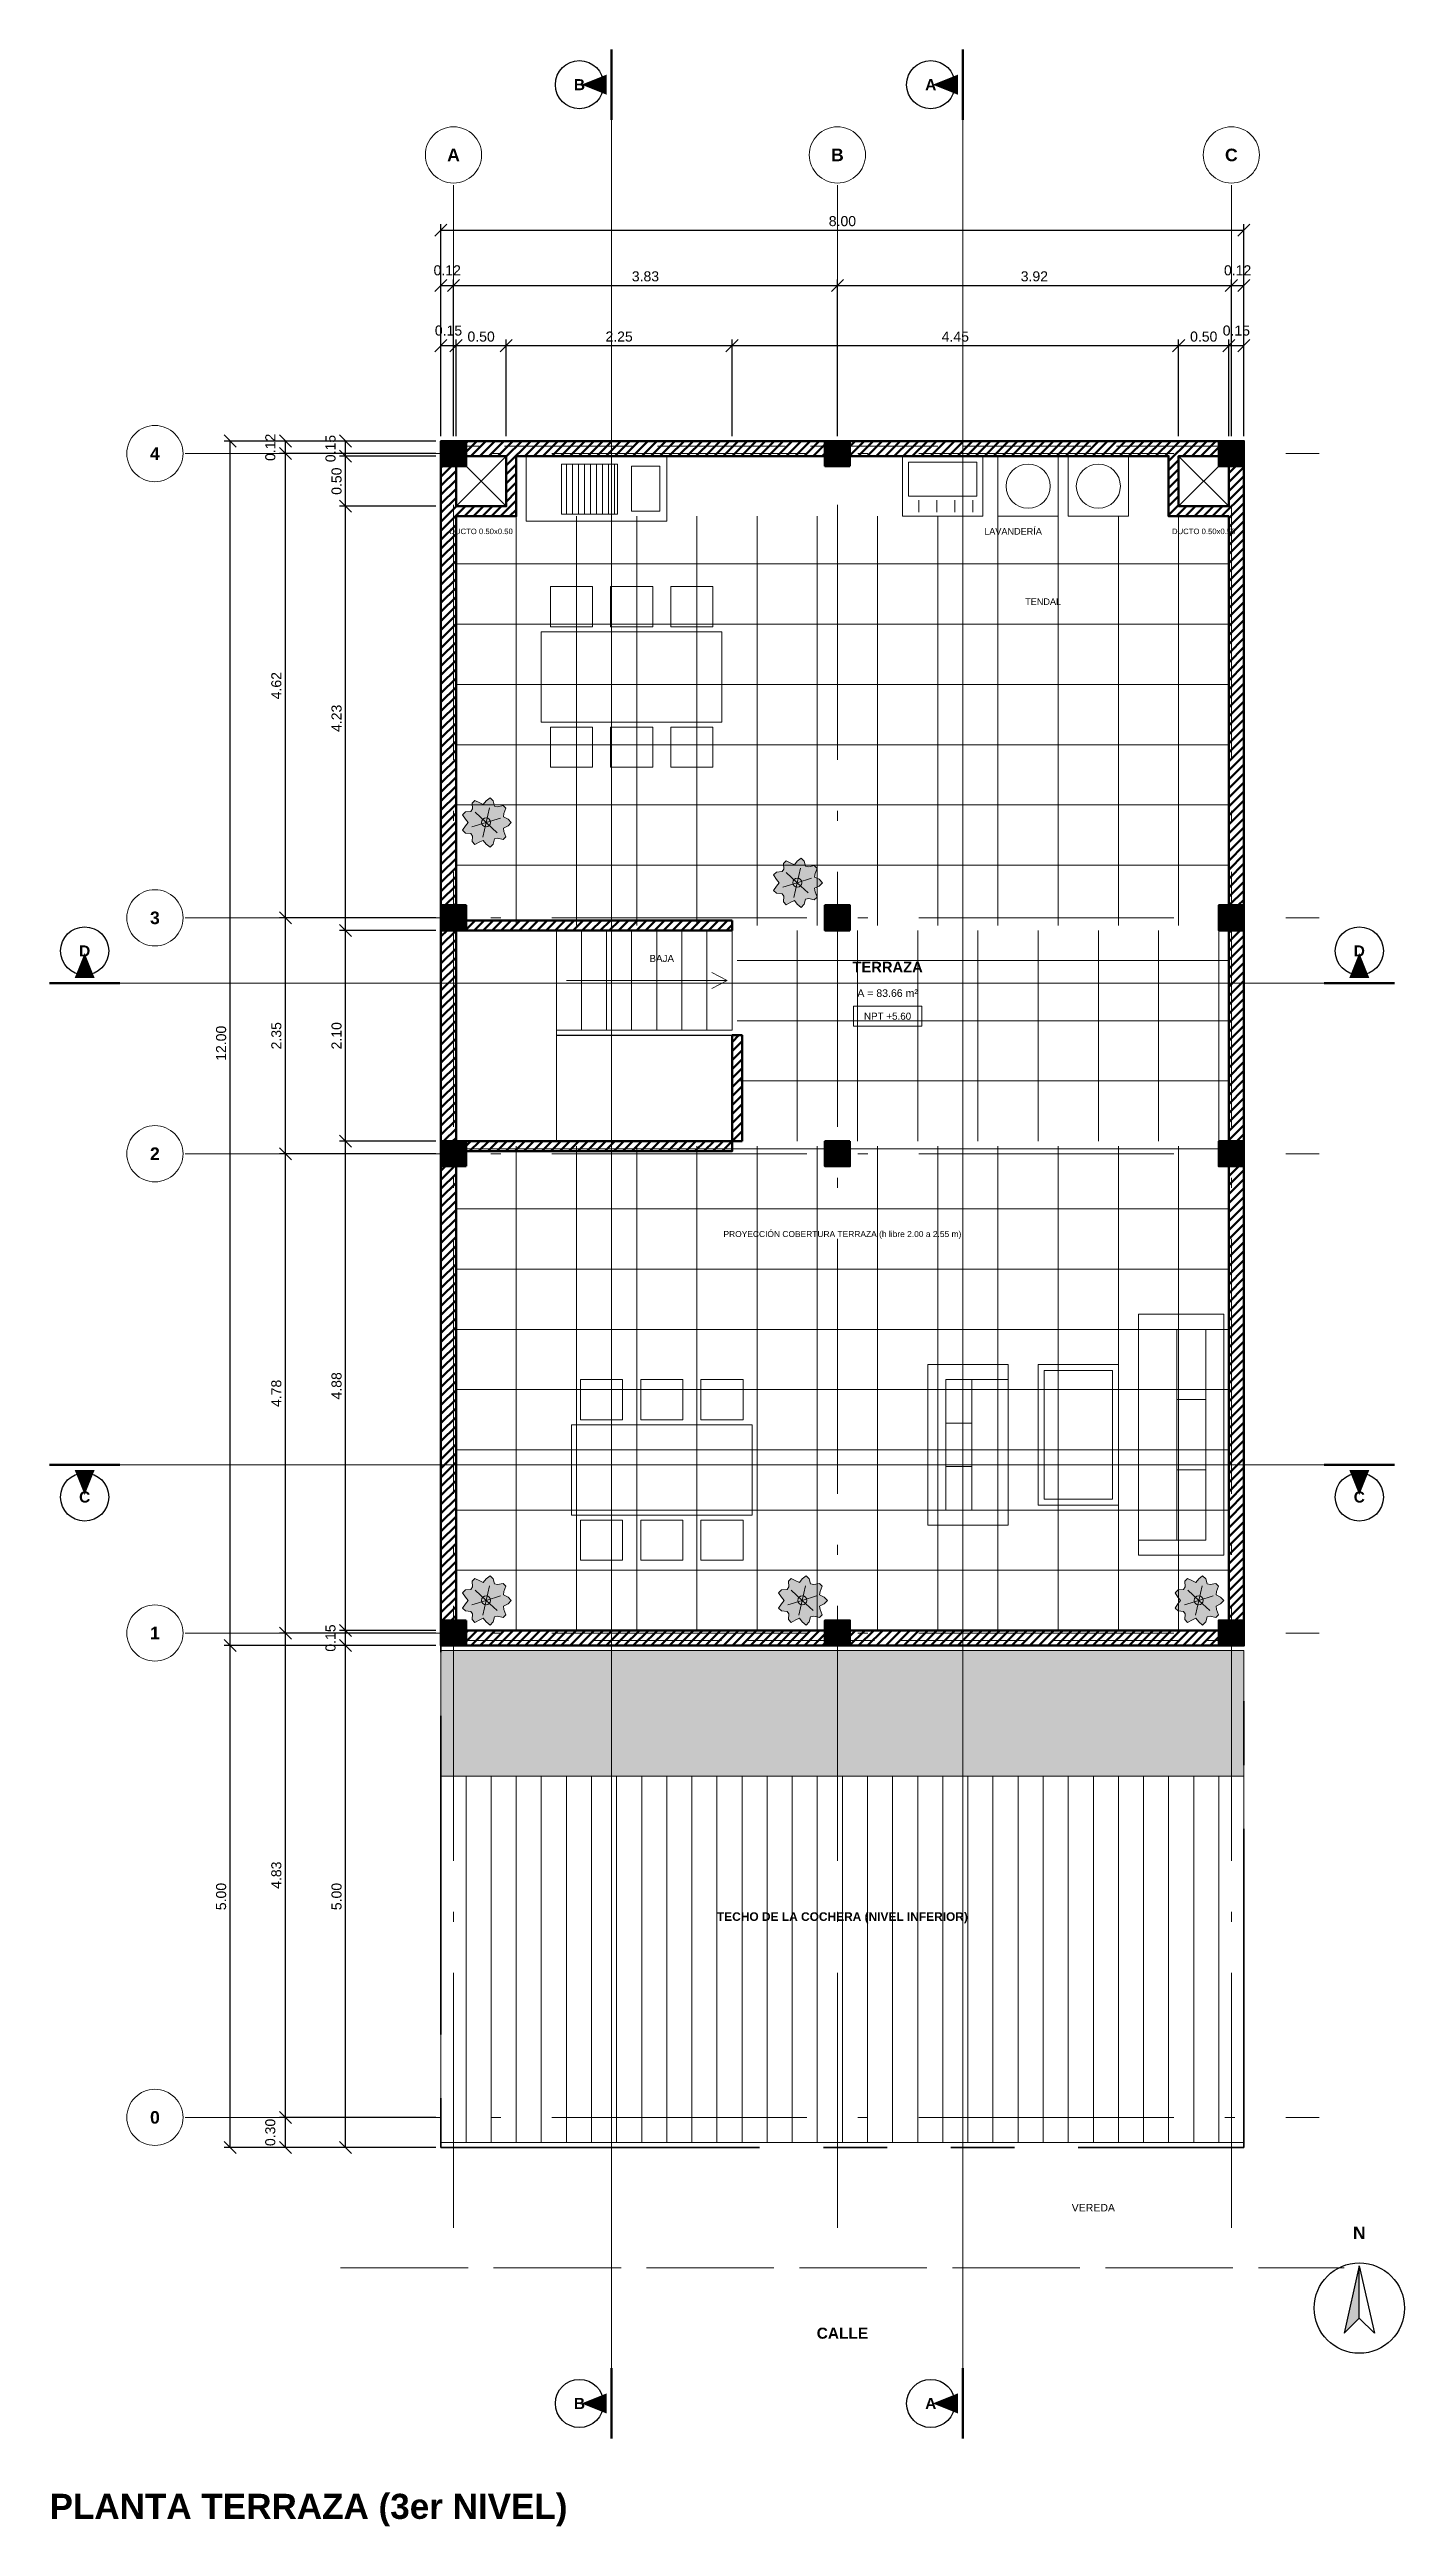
# Model space of a CAD drawing. Header units: metres. Extents: x -3.9 to 79.9, y -56.9 to 20.9.
# Drawn here: x 28.1 to 41.6, y -3.78 to 20.9 of the extents above; entities that cross this region are included whole.
import ezdxf
from ezdxf.enums import TextEntityAlignment as Align

# ---------------------------------------------------------------- set-up
doc = ezdxf.new("R2010")
doc.units = ezdxf.units.M
for name, pattern in [('DASHDOT', [3.556, 2.54, -0.508, 0, -0.508]), ('DASHED', [1.524, 1.27, -0.254]), ('PHANTOM', [6.35, 3.175, -0.635, 0.635, -0.635, 0.635, -0.635])]:
    doc.linetypes.add(name, pattern=pattern)
for name, color, linetype, lineweight in [('A-COTA', 1, 'CONTINUOUS', 15), ('A-EJES', 1, 'DASHDOT', 15), ('A-ESCALERA', 2, 'CONTINUOUS', 20), ('A-JARDIN', 3, 'CONTINUOUS', 15), ('A-LOTE', 1, 'PHANTOM', 35), ('A-MOBILIARIO', 9, 'CONTINUOUS', 15), ('A-MURO', 8, 'CONTINUOUS', 50), ('A-PISO', 253, 'CONTINUOUS', 13), ('A-PROYECCION', 9, 'DASHED', 15), ('A-SANITARIO', 5, 'CONTINUOUS', 15), ('A-SIMBOLO', 6, 'CONTINUOUS', 25), ('A-TEXTO', 7, 'CONTINUOUS', 20), ('A-TEXTO-AREA', 7, 'CONTINUOUS', 15), ('A-VENTANA', 4, 'CONTINUOUS', 20), ('A-VISTA', 8, 'CONTINUOUS', 20), ('A-VISTA-LEJOS', 9, 'CONTINUOUS', 13), ('S-COLUMNA', 7, 'CONTINUOUS', 50), ('S-METALICA', 5, 'CONTINUOUS', 25)]:
    doc.layers.add(name, color=color, linetype=linetype, lineweight=lineweight)
doc.styles.add('PLANO', font='arial.ttf')
doc.styles.add('PLANO-B', font='arialbd.ttf')
doc.dimstyles.new('COTA-50', dxfattribs={"dimtxt": 0.1, "dimasz": 2.5, "dimexe": 0.06, "dimexo": 0.05, "dimgap": 0.04, "dimtad": 1, "dimzin": 0, "dimdsep": 46, "dimtxsty": 'PLANO', "dimtsz": 0.06, "dimcen": 2.5, "dimclrd": 1, "dimclre": 1, "dimazin": 3, "dimtfac": 1, "dimtmove": 0, "dimatfit": 3})

msp = doc.modelspace()

# ---------------------------------------------------------------- texts
at = {"layer": 'A-TEXTO'}
for s, height, style, p in [('B', 0.11, 'PLANO-B', (33.38, 20.55)), ('A', 0.11, 'PLANO-B', (36.88, 20.55)), ('A', 0.125, 'PLANO-B', (32.125, 19.85)), ('B', 0.125, 'PLANO-B', (35.95, 19.85)), ('C', 0.125, 'PLANO-B', (39.875, 19.85)), ('4', 0.125, 'PLANO-B', (29.15, 16.875)), ('3', 0.125, 'PLANO-B', (29.15, 12.25)), ('D', 0.11, 'PLANO-B', (28.45, 11.92)), ('BAJA', 0.07, 'PLANO', (34.2, 11.845)), ('D', 0.11, 'PLANO-B', (41.15, 11.92)), ('TERRAZA', 0.105, 'PLANO-B', (36.45, 11.76)), ('2', 0.125, 'PLANO-B', (29.15, 9.9)), ('C', 0.11, 'PLANO-B', (28.45, 6.48)), ('C', 0.11, 'PLANO-B', (41.15, 6.48)), ('1', 0.125, 'PLANO-B', (29.15, 5.125)), ('TECHO DE LA COCHERA (NIVEL INFERIOR)', 0.085, 'PLANO-B', (36, 2.3)), ('0', 0.125, 'PLANO-B', (29.15, 0.3)), ('N', 0.125, 'PLANO-B', (41.15, -0.85)), ('CALLE', 0.11, 'PLANO-B', (36, -1.85)), ('B', 0.11, 'PLANO-B', (33.38, -2.55)), ('A', 0.11, 'PLANO-B', (36.88, -2.55))]:
    msp.add_text(s, height=height, dxfattribs=dict(at, style=style)).set_placement(p, align=Align.MIDDLE_CENTER)
at = {"layer": 'A-TEXTO', "style": 'PLANO-B'}
msp.add_text('PLANTA TERRAZA (3er NIVEL)', height=0.25, dxfattribs=at).set_placement((28.1, -3.7))
at = {"layer": 'A-TEXTO-AREA', "style": 'PLANO'}
for s, height, p in [('DUCTO 0.50x0.50', 0.055, (32.4, 16.1)), ('LAVANDERÍA', 0.065, (37.7, 16.1)), ('DUCTO 0.50x0.50', 0.055, (39.6, 16.1)), ('TENDAL', 0.065, (38, 15.4)), ('A = 83.66 m²', 0.075, (36.45, 11.5)), ('NPT +5.60', 0.07, (36.45, 11.27)), ('PROYECCIÓN COBERTURA TERRAZA (h libre 2.00 a 2.55 m)', 0.06, (36, 9.1)), ('VEREDA', 0.075, (38.5, -0.6))]:
    msp.add_text(s, height=height, dxfattribs=at).set_placement(p, align=Align.MIDDLE_CENTER)

# ---------------------------------------------------------------- blocks, each defined once
blk = doc.blocks.new('MESA_1.80_0.90_3')
at = {"layer": 'A-MOBILIARIO'}
for points in [[(0.09, 0.95), (0.51, 0.95), (0.51, 1.35), (0.09, 1.35)], [(0.69, 0.95), (1.11, 0.95), (1.11, 1.35), (0.69, 1.35)], [(1.29, 0.95), (1.71, 0.95), (1.71, 1.35), (1.29, 1.35)], [(0, 0), (1.8, 0), (1.8, 0.9), (0, 0.9)], [(0.09, -0.45), (0.51, -0.45), (0.51, -0.05), (0.09, -0.05)], [(0.69, -0.45), (1.11, -0.45), (1.11, -0.05), (0.69, -0.05)], [(1.29, -0.45), (1.71, -0.45), (1.71, -0.05), (1.29, -0.05)]]:
    blk.add_lwpolyline(points, close=True, dxfattribs=at)
blk = doc.blocks.new('SOFA_2.40_0.85')
at = {"layer": 'A-MOBILIARIO'}
for points in [[(0, 0), (2.4, 0), (2.4, 0.85), (0, 0.85)], [(0.15, 0.18), (2.25, 0.18), (2.25, 0.85), (0.15, 0.85)], [(0.15, 0.18), (0.85, 0.18), (0.85, 0.4675), (0.15, 0.4675)], [(0.85, 0.18), (1.55, 0.18), (1.55, 0.4675), (0.85, 0.4675)], [(1.55, 0.18), (2.25, 0.18), (2.25, 0.4675), (1.55, 0.4675)]]:
    blk.add_lwpolyline(points, close=True, dxfattribs=at)
blk = doc.blocks.new('SOFA_1.60_0.80')
at = {"layer": 'A-MOBILIARIO'}
for points in [[(0, 0), (1.6, 0), (1.6, 0.8), (0, 0.8)], [(0.15, 0.18), (1.45, 0.18), (1.45, 0.8), (0.15, 0.8)], [(0.15, 0.18), (0.583, 0.18), (0.583, 0.44), (0.15, 0.44)], [(0.583, 0.18), (1.017, 0.18), (1.017, 0.44), (0.583, 0.44)], [(1.017, 0.18), (1.45, 0.18), (1.45, 0.44), (1.017, 0.44)]]:
    blk.add_lwpolyline(points, close=True, dxfattribs=at)
blk = doc.blocks.new('MESACENTRO_0.80_1.40')
at = {"layer": 'A-MOBILIARIO'}
for points in [[(0, 0), (0.8, 0), (0.8, 1.4), (0, 1.4)], [(0.06, 0.06), (0.74, 0.06), (0.74, 1.34), (0.06, 1.34)]]:
    blk.add_lwpolyline(points, close=True, dxfattribs=at)
blk = doc.blocks.new('PARRILLA_1.40')
at = {"layer": 'A-MOBILIARIO', "lineweight": 13}
for p, q in [((0.08, 0.88), (0.58, 0.88)), ((0.08, 0.82), (0.58, 0.82)), ((0.08, 0.76), (0.58, 0.76)), ((0.08, 0.7), (0.58, 0.7)), ((0.08, 0.64), (0.58, 0.64)), ((0.08, 0.58), (0.58, 0.58)), ((0.08, 0.52), (0.58, 0.52)), ((0.08, 0.46), (0.58, 0.46)), ((0.08, 0.4), (0.58, 0.4))]:
    blk.add_line(p, q, dxfattribs=at)
at = {"layer": 'A-MOBILIARIO'}
for points in [[(0, 0), (0.65, 0), (0.65, 1.4), (0, 1.4)], [(0.08, 0.35), (0.58, 0.35), (0.58, 0.91), (0.08, 0.91)]]:
    blk.add_lwpolyline(points, close=True, dxfattribs=at)
at = {"layer": 'A-SANITARIO'}
blk.add_lwpolyline([(0.1, 1.05), (0.55, 1.05), (0.55, 1.33), (0.1, 1.33)], close=True, dxfattribs=at)
blk = doc.blocks.new('LAVADERO')
at = {"layer": 'A-SANITARIO', "lineweight": 13}
for p, q in [((0.1, 0.44), (0.1, 0.56)), ((0.28, 0.44), (0.28, 0.56)), ((0.46, 0.44), (0.46, 0.56)), ((0.64, 0.44), (0.64, 0.56))]:
    blk.add_line(p, q, dxfattribs=at)
at = {"layer": 'A-SANITARIO'}
for points in [[(0, 0), (0.8, 0), (0.8, 0.6), (0, 0.6)], [(0.06, 0.06), (0.74, 0.06), (0.74, 0.4), (0.06, 0.4)]]:
    blk.add_lwpolyline(points, close=True, dxfattribs=at)
blk = doc.blocks.new('LAVADORA')
at = {"layer": 'A-MOBILIARIO'}
blk.add_lwpolyline([(0, 0), (0.6, 0), (0.6, 0.6), (0, 0.6)], close=True, dxfattribs=at)
blk.add_circle((0.3, 0.3), 0.22, dxfattribs=at)
blk = doc.blocks.new('PLANTA_0.25')
at = {"layer": 'A-JARDIN', "true_color": 0xe3eedb}
h = blk.add_hatch(color=7, dxfattribs=at)
h.dxf.hatch_style = 1
h.paths.add_polyline_path([(0.25, 0), (0.218, 0.034), (0.173, 0.056), (0.177, 0.09), (0.197, 0.143), (0.17, 0.17), (0.114, 0.157), (0.083, 0.164), (0.07, 0.215), (0.039, 0.246), (0, 0.215), (-0.028, 0.178), (-0.063, 0.194), (-0.112, 0.219), (-0.138, 0.191), (-0.135, 0.135), (-0.151, 0.11), (-0.206, 0.105), (-0.236, 0.077), (-0.207, 0.033), (-0.18, 0), (-0.207, -0.033), (-0.236, -0.077), (-0.206, -0.105), (-0.151, -0.11), (-0.135, -0.135), (-0.138, -0.191), (-0.112, -0.219), (-0.063, -0.194), (-0.028, -0.178), (0, -0.215), (0.039, -0.246), (0.07, -0.215), (0.083, -0.164), (0.114, -0.157), (0.17, -0.17), (0.197, -0.143), (0.177, -0.09), (0.173, -0.056), (0.218, -0.034)])
at = {"layer": 'A-JARDIN', "lineweight": 5}
for q in [(-0.143, -0.044), (-0.11, 0.102), (-0.033, -0.146), (0.033, 0.146), (0.143, 0.044), (0.11, -0.102)]:
    blk.add_line((0, 0), q, dxfattribs=at)
at = {"layer": 'A-JARDIN'}
blk.add_lwpolyline([(0.25, 0), (0.218, 0.034), (0.173, 0.056), (0.177, 0.09), (0.197, 0.143), (0.17, 0.17), (0.114, 0.157), (0.083, 0.164), (0.07, 0.215), (0.039, 0.246), (0, 0.215), (-0.028, 0.178), (-0.063, 0.194), (-0.112, 0.219), (-0.138, 0.191), (-0.135, 0.135), (-0.151, 0.11), (-0.206, 0.105), (-0.236, 0.077), (-0.207, 0.033), (-0.18, 0), (-0.207, -0.033), (-0.236, -0.077), (-0.206, -0.105), (-0.151, -0.11), (-0.135, -0.135), (-0.138, -0.191), (-0.112, -0.219), (-0.063, -0.194), (-0.028, -0.178), (0, -0.215), (0.039, -0.246), (0.07, -0.215), (0.083, -0.164), (0.114, -0.157), (0.17, -0.17), (0.197, -0.143), (0.177, -0.09), (0.173, -0.056), (0.218, -0.034)], close=True, dxfattribs=at)
blk.add_circle((0, 0), 0.045, dxfattribs=at)

# ---------------------------------------------------------------- dimensions: what is measured, and where the dimension line sits
at = {"layer": 'A-COTA'}
for base, p1, p2 in [((32, 19.1), (32, 17), (40, 17)), ((32, 18.55), (32, 17), (32.125, 17)), ((39.875, 18.55), (39.875, 17), (40, 17)), ((32.125, 18.55), (32.125, 17), (35.95, 17)), ((35.95, 18.55), (35.95, 17), (39.875, 17)), ((32, 17.95), (32, 17), (32.15, 17)), ((32.15, 17.95), (32.15, 17), (32.65, 17)), ((32.65, 17.95), (32.65, 17), (34.9, 17)), ((34.9, 17.95), (34.9, 17), (39.35, 17)), ((39.35, 17.95), (39.35, 17), (39.85, 17)), ((39.85, 17.95), (39.85, 17), (40, 17))]:
    msp.add_linear_dim(base=base, p1=p1, p2=p2, dimstyle='COTA-50', dxfattribs=at).render()
for base, p1, p2 in [((29.9, 5), (32, 5), (32, 17)), ((30.45, 16.875), (32, 16.875), (32, 17)), ((31.05, 16.85), (32, 16.85), (32, 17)), ((30.45, 12.25), (32, 12.25), (32, 16.875)), ((31.05, 16.35), (32, 16.35), (32, 16.85)), ((31.05, 12.125), (32, 12.125), (32, 16.35)), ((30.45, 9.9), (32, 9.9), (32, 12.25)), ((31.05, 10.025), (32, 10.025), (32, 12.125)), ((30.45, 5.125), (32, 5.125), (32, 9.9)), ((31.05, 5.15), (32, 5.15), (32, 10.025)), ((30.45, 0.3), (32, 0.3), (32, 5.125)), ((31.05, 5), (32, 5), (32, 5.15)), ((29.9, 0), (32, 0), (32, 5)), ((31.05, 0), (32, 0), (32, 5)), ((30.45, 0), (32, 0), (32, 0.3))]:
    msp.add_linear_dim(base=base, p1=p1, p2=p2, angle=90, dimstyle='COTA-50', dxfattribs=at).render()

# ---------------------------------------------------------------- hatches: boundary and pattern name
at = {"layer": 'A-MURO'}
h = msp.add_hatch(dxfattribs=at)
h.set_pattern_fill('ANSI31', color=8, scale=0.02)
h.paths.add_polyline_path([(32, 16.75), (32.15, 16.75), (32.15, 16.35), (32.65, 16.35), (32.65, 16.85), (32.25, 16.85), (32.25, 17), (35.825, 17), (35.825, 16.85), (32.75, 16.85), (32.75, 16.35), (32.75, 16.25), (32.15, 16.25), (32.15, 12.375), (32, 12.375)])
h = msp.add_hatch(dxfattribs=at)
h.set_pattern_fill('ANSI31', color=8, scale=0.02)
h.paths.add_polyline_path([(39.75, 17), (39.75, 16.85), (39.35, 16.85), (39.35, 16.35), (39.85, 16.35), (39.85, 16.75), (40, 16.75), (40, 12.375), (39.85, 12.375), (39.85, 16.25), (39.25, 16.25), (39.25, 16.35), (39.25, 16.85), (36.075, 16.85), (36.075, 17)])
h = msp.add_hatch(dxfattribs=at)
h.set_pattern_fill('ANSI31', color=8, scale=0.02)
h.paths.add_polyline_path([(32, 12.125), (32.15, 12.125), (32.15, 10.025), (32, 10.025)])
h = msp.add_hatch(dxfattribs=at)
h.set_pattern_fill('ANSI31', color=8, scale=0.02)
h.paths.add_polyline_path([(34.9, 12.225), (34.9, 12.125), (32.25, 12.125), (32.25, 12.225)])
h = msp.add_hatch(dxfattribs=at)
h.set_pattern_fill('ANSI31', color=8, scale=0.02)
h.paths.add_polyline_path([(40, 10.025), (39.85, 10.025), (39.85, 12.125), (40, 12.125)])
h = msp.add_hatch(dxfattribs=at)
h.set_pattern_fill('ANSI31', color=8, scale=0.02)
h.paths.add_polyline_path([(35, 10.025), (34.9, 10.025), (34.9, 11.08), (35, 11.08)])
h = msp.add_hatch(dxfattribs=at)
h.set_pattern_fill('ANSI31', color=8, scale=0.02)
h.paths.add_polyline_path([(32.25, 9.925), (32.25, 10.025), (34.9, 10.025), (34.9, 9.925)])
h = msp.add_hatch(dxfattribs=at)
h.set_pattern_fill('ANSI31', color=8, scale=0.02)
h.paths.add_polyline_path([(32, 9.775), (32.15, 9.775), (32.15, 5.25), (32, 5.25)])
h = msp.add_hatch(dxfattribs=at)
h.set_pattern_fill('ANSI31', color=8, scale=0.02)
h.paths.add_polyline_path([(40, 5.25), (39.85, 5.25), (39.85, 9.775), (40, 9.775)])
h = msp.add_hatch(dxfattribs=at)
h.set_pattern_fill('ANSI31', color=8, scale=0.02)
h.paths.add_polyline_path([(32.25, 5), (32.25, 5.15), (35.825, 5.15), (35.825, 5)])
h = msp.add_hatch(dxfattribs=at)
h.set_pattern_fill('ANSI31', color=8, scale=0.02)
h.paths.add_polyline_path([(36.075, 5), (36.075, 5.15), (39.75, 5.15), (39.75, 5)])
at = {"layer": 'A-SIMBOLO', "true_color": 0x1a1a1a}
h = msp.add_hatch(color=7, dxfattribs=at)
h.dxf.hatch_style = 1
h.paths.add_polyline_path([(33.65, 20.65), (33.65, 20.45), (33.4, 20.55)])
h = msp.add_hatch(color=7, dxfattribs=at)
h.dxf.hatch_style = 1
h.paths.add_polyline_path([(37.15, 20.65), (37.15, 20.45), (36.9, 20.55)])
h = msp.add_hatch(color=7, dxfattribs=at)
h.dxf.hatch_style = 1
h.paths.add_polyline_path([(28.35, 11.65), (28.55, 11.65), (28.45, 11.9)])
h = msp.add_hatch(color=7, dxfattribs=at)
h.dxf.hatch_style = 1
h.paths.add_polyline_path([(41.05, 11.65), (41.25, 11.65), (41.15, 11.9)])
h = msp.add_hatch(color=7, dxfattribs=at)
h.dxf.hatch_style = 1
h.paths.add_polyline_path([(28.35, 6.75), (28.55, 6.75), (28.45, 6.5)])
h = msp.add_hatch(color=7, dxfattribs=at)
h.dxf.hatch_style = 1
h.paths.add_polyline_path([(41.05, 6.75), (41.25, 6.75), (41.15, 6.5)])
h = msp.add_hatch(color=7, dxfattribs=at)
h.dxf.hatch_style = 1
h.paths.add_polyline_path([(41.15, -1.18), (41, -1.85), (41.15, -1.7)])
h = msp.add_hatch(color=7, dxfattribs=at)
h.dxf.hatch_style = 1
h.paths.add_polyline_path([(33.65, -2.45), (33.65, -2.65), (33.4, -2.55)])
h = msp.add_hatch(color=7, dxfattribs=at)
h.dxf.hatch_style = 1
h.paths.add_polyline_path([(37.15, -2.45), (37.15, -2.65), (36.9, -2.55)])
at = {"layer": 'A-VENTANA', "true_color": 0xeef5f7}
h = msp.add_hatch(color=7, dxfattribs=at)
h.dxf.hatch_style = 1
h.paths.add_polyline_path([(32, 3.7), (40, 3.7), (40, 4.95), (32, 4.95)])
at = {"layer": 'S-COLUMNA', "true_color": 0x1c1c1c}
h = msp.add_hatch(color=7, dxfattribs=at)
h.dxf.hatch_style = 1
h.paths.add_polyline_path([(32.25, 16.75), (32, 16.75), (32, 17), (32.25, 17)])
h = msp.add_hatch(color=7, dxfattribs=at)
h.dxf.hatch_style = 1
h.paths.add_polyline_path([(36.075, 16.75), (35.825, 16.75), (35.825, 17), (36.075, 17)])
h = msp.add_hatch(color=7, dxfattribs=at)
h.dxf.hatch_style = 1
h.paths.add_polyline_path([(40, 16.75), (39.75, 16.75), (39.75, 17), (40, 17)])
h = msp.add_hatch(color=7, dxfattribs=at)
h.dxf.hatch_style = 1
h.paths.add_polyline_path([(32.25, 12.125), (32, 12.125), (32, 12.375), (32.25, 12.375)])
h = msp.add_hatch(color=7, dxfattribs=at)
h.dxf.hatch_style = 1
h.paths.add_polyline_path([(36.075, 12.125), (35.825, 12.125), (35.825, 12.375), (36.075, 12.375)])
h = msp.add_hatch(color=7, dxfattribs=at)
h.dxf.hatch_style = 1
h.paths.add_polyline_path([(40, 12.375), (40, 12.125), (39.75, 12.125), (39.75, 12.375)])
h = msp.add_hatch(color=7, dxfattribs=at)
h.dxf.hatch_style = 1
h.paths.add_polyline_path([(32.25, 9.775), (32, 9.775), (32, 10.025), (32.25, 10.025)])
h = msp.add_hatch(color=7, dxfattribs=at)
h.dxf.hatch_style = 1
h.paths.add_polyline_path([(36.075, 10.025), (36.075, 9.775), (35.825, 9.775), (35.825, 10.025)])
h = msp.add_hatch(color=7, dxfattribs=at)
h.dxf.hatch_style = 1
h.paths.add_polyline_path([(40, 9.775), (39.75, 9.775), (39.75, 10.025), (40, 10.025)])
h = msp.add_hatch(color=7, dxfattribs=at)
h.dxf.hatch_style = 1
h.paths.add_polyline_path([(32.25, 5.25), (32.25, 5), (32, 5), (32, 5.25)])
h = msp.add_hatch(color=7, dxfattribs=at)
h.dxf.hatch_style = 1
h.paths.add_polyline_path([(36.075, 5), (35.825, 5), (35.825, 5.25), (36.075, 5.25)])
h = msp.add_hatch(color=7, dxfattribs=at)
h.dxf.hatch_style = 1
h.paths.add_polyline_path([(40, 5.25), (40, 5), (39.75, 5), (39.75, 5.25)])
at = {"layer": 'S-METALICA', "true_color": 0x24435c}
h = msp.add_hatch(color=7, dxfattribs=at)
h.dxf.hatch_style = 1
h.paths.add_polyline_path([(32.15, 16.75), (32.25, 16.75), (32.25, 16.85), (32.15, 16.85)])
h = msp.add_hatch(color=7, dxfattribs=at)
h.dxf.hatch_style = 1
h.paths.add_polyline_path([(35.9, 16.75), (36, 16.75), (36, 16.85), (35.9, 16.85)])
h = msp.add_hatch(color=7, dxfattribs=at)
h.dxf.hatch_style = 1
h.paths.add_polyline_path([(39.75, 16.75), (39.85, 16.75), (39.85, 16.85), (39.75, 16.85)])
h = msp.add_hatch(color=7, dxfattribs=at)
h.dxf.hatch_style = 1
h.paths.add_polyline_path([(32.15, 12.2), (32.25, 12.2), (32.25, 12.3), (32.15, 12.3)])
h = msp.add_hatch(color=7, dxfattribs=at)
h.dxf.hatch_style = 1
h.paths.add_polyline_path([(35.9, 12.2), (36, 12.2), (36, 12.3), (35.9, 12.3)])
h = msp.add_hatch(color=7, dxfattribs=at)
h.dxf.hatch_style = 1
h.paths.add_polyline_path([(39.75, 12.2), (39.85, 12.2), (39.85, 12.3), (39.75, 12.3)])
h = msp.add_hatch(color=7, dxfattribs=at)
h.dxf.hatch_style = 1
h.paths.add_polyline_path([(32.15, 9.85), (32.25, 9.85), (32.25, 9.95), (32.15, 9.95)])
h = msp.add_hatch(color=7, dxfattribs=at)
h.dxf.hatch_style = 1
h.paths.add_polyline_path([(35.9, 9.85), (36, 9.85), (36, 9.95), (35.9, 9.95)])
h = msp.add_hatch(color=7, dxfattribs=at)
h.dxf.hatch_style = 1
h.paths.add_polyline_path([(39.75, 9.85), (39.85, 9.85), (39.85, 9.95), (39.75, 9.95)])
h = msp.add_hatch(color=7, dxfattribs=at)
h.dxf.hatch_style = 1
h.paths.add_polyline_path([(32.15, 5.15), (32.25, 5.15), (32.25, 5.25), (32.15, 5.25)])
h = msp.add_hatch(color=7, dxfattribs=at)
h.dxf.hatch_style = 1
h.paths.add_polyline_path([(35.9, 5.15), (36, 5.15), (36, 5.25), (35.9, 5.25)])
h = msp.add_hatch(color=7, dxfattribs=at)
h.dxf.hatch_style = 1
h.paths.add_polyline_path([(39.75, 5.15), (39.85, 5.15), (39.85, 5.25), (39.75, 5.25)])

# ---------------------------------------------------------------- linework, layer by layer
at = {"layer": 'A-EJES'}
for p, q in [((32.125, -0.8), (32.125, 19.55)), ((35.95, -0.8), (35.95, 19.55)), ((39.875, -0.8), (39.875, 19.55)), ((29.45, 16.875), (40.75, 16.875)), ((29.45, 12.25), (40.75, 12.25)), ((29.45, 9.9), (40.75, 9.9)), ((29.45, 5.125), (40.75, 5.125)), ((29.45, 0.3), (40.75, 0.3))]:
    msp.add_line(p, q, dxfattribs=at)
for centre in [(32.125, 19.85), (35.95, 19.85), (39.875, 19.85), (29.15, 16.875), (29.15, 12.25), (29.15, 9.9), (29.15, 5.125), (29.15, 0.3)]:
    msp.add_circle(centre, 0.28, dxfattribs=at)
at = {"layer": 'A-ESCALERA'}
for p, q in [((33.15, 11.13), (33.15, 12.12)), ((33.4, 11.13), (33.4, 12.12)), ((33.65, 11.13), (33.65, 12.12)), ((33.9, 11.13), (33.9, 12.12)), ((34.15, 11.13), (34.15, 12.12)), ((34.4, 11.13), (34.4, 12.12)), ((34.65, 11.13), (34.65, 12.12)), ((34.9, 11.13), (34.9, 12.12))]:
    msp.add_line(p, q, dxfattribs=at)
at = {"layer": 'A-ESCALERA', "lineweight": 25}
msp.add_line((33.15, 11.08), (34.9, 11.08), dxfattribs=at)
at = {"layer": 'A-ESCALERA'}
for points in [[(32.15, 10.025), (33.15, 10.025), (33.15, 12.125), (32.15, 12.125)], [(33.15, 11.13), (34.9, 11.13), (34.9, 12.12), (33.15, 12.12)]]:
    msp.add_lwpolyline(points, close=True, dxfattribs=at)
for points in [[(34.85, 11.625), (33.25, 11.625)], [(34.7, 11.545), (34.85, 11.625), (34.7, 11.705)]]:
    msp.add_lwpolyline(points, dxfattribs=at)
at = {"layer": 'A-LOTE'}
msp.add_lwpolyline([(32, 0), (40, 0), (40, 17), (32, 17)], close=True, dxfattribs=at)
at = {"layer": 'A-MURO'}
for points in [[(32, 16.75), (32.15, 16.75), (32.15, 16.35), (32.65, 16.35), (32.65, 16.85), (32.25, 16.85), (32.25, 17), (35.825, 17), (35.825, 16.85), (32.75, 16.85), (32.75, 16.35), (32.75, 16.25), (32.15, 16.25), (32.15, 12.375), (32, 12.375)], [(39.75, 17), (39.75, 16.85), (39.35, 16.85), (39.35, 16.35), (39.85, 16.35), (39.85, 16.75), (40, 16.75), (40, 12.375), (39.85, 12.375), (39.85, 16.25), (39.25, 16.25), (39.25, 16.35), (39.25, 16.85), (36.075, 16.85), (36.075, 17)], [(32, 12.125), (32.15, 12.125), (32.15, 10.025), (32, 10.025)], [(34.9, 12.225), (34.9, 12.125), (32.25, 12.125), (32.25, 12.225)], [(40, 10.025), (39.85, 10.025), (39.85, 12.125), (40, 12.125)], [(35, 10.025), (34.9, 10.025), (34.9, 11.08), (35, 11.08)], [(32.25, 9.925), (32.25, 10.025), (34.9, 10.025), (34.9, 9.925)], [(32, 9.775), (32.15, 9.775), (32.15, 5.25), (32, 5.25)], [(40, 5.25), (39.85, 5.25), (39.85, 9.775), (40, 9.775)], [(32.25, 5), (32.25, 5.15), (35.825, 5.15), (35.825, 5)], [(36.075, 5), (36.075, 5.15), (39.75, 5.15), (39.75, 5)]]:
    msp.add_lwpolyline(points, close=True, dxfattribs=at)
at = {"layer": 'A-PISO', "lineweight": 5}
for p, q in [((32.75, 12.175), (32.75, 16.25)), ((33.35, 12.175), (33.35, 16.25)), ((33.95, 12.175), (33.95, 16.25)), ((34.55, 12.175), (34.55, 16.25)), ((35.15, 12.175), (35.15, 16.25)), ((35.75, 12.175), (35.75, 16.25)), ((36.35, 12.175), (36.35, 16.25)), ((36.95, 12.175), (36.95, 16.25)), ((37.55, 12.175), (37.55, 16.25)), ((38.15, 12.175), (38.15, 16.25)), ((38.75, 12.175), (38.75, 16.25)), ((39.35, 12.175), (39.35, 16.25)), ((32.15, 15.775), (39.85, 15.775)), ((32.15, 15.175), (39.85, 15.175)), ((32.15, 14.575), (39.85, 14.575)), ((32.15, 13.975), (39.85, 13.975)), ((32.15, 13.375), (39.85, 13.375)), ((32.15, 12.775), (39.85, 12.775)), ((35.55, 10.025), (35.55, 12.125)), ((36.15, 10.025), (36.15, 12.125)), ((36.75, 10.025), (36.75, 12.125)), ((37.35, 10.025), (37.35, 12.125)), ((37.95, 10.025), (37.95, 12.125)), ((38.55, 10.025), (38.55, 12.125)), ((39.15, 10.025), (39.15, 12.125)), ((39.75, 10.025), (39.75, 12.125)), ((34.95, 11.825), (39.85, 11.825)), ((34.95, 11.225), (39.85, 11.225)), ((34.95, 10.625), (39.85, 10.625)), ((32.15, 9.95), (39.85, 9.95)), ((32.75, 5.15), (32.75, 9.975)), ((33.35, 5.15), (33.35, 9.975)), ((33.95, 5.15), (33.95, 9.975)), ((34.55, 5.15), (34.55, 9.975)), ((35.15, 5.15), (35.15, 9.975)), ((35.75, 5.15), (35.75, 9.975)), ((36.35, 5.15), (36.35, 9.975)), ((36.95, 5.15), (36.95, 9.975)), ((37.55, 5.15), (37.55, 9.975)), ((38.15, 5.15), (38.15, 9.975)), ((38.75, 5.15), (38.75, 9.975)), ((39.35, 5.15), (39.35, 9.975)), ((32.15, 9.35), (39.85, 9.35)), ((32.15, 8.75), (39.85, 8.75)), ((32.15, 8.15), (39.85, 8.15)), ((32.15, 7.55), (39.85, 7.55)), ((32.15, 6.95), (39.85, 6.95)), ((32.15, 6.35), (39.85, 6.35)), ((32.15, 5.75), (39.85, 5.75))]:
    msp.add_line(p, q, dxfattribs=at)
at = {"layer": 'A-PROYECCION', "lineweight": 13}
for p, q in [((32.15, 16.35), (32.65, 16.85)), ((32.15, 16.85), (32.65, 16.35)), ((39.35, 16.35), (39.85, 16.85)), ((39.35, 16.85), (39.85, 16.35))]:
    msp.add_line(p, q, dxfattribs=at)
at = {"layer": 'A-PROYECCION'}
msp.add_line((31, -1.2), (41, -1.2), dxfattribs=at)
for points in [[(32, 5.05), (40, 5.05), (40, 16.95), (32, 16.95)], [(32.15, 16.35), (32.65, 16.35), (32.65, 16.85), (32.15, 16.85)], [(39.35, 16.35), (39.85, 16.35), (39.85, 16.85), (39.35, 16.85)]]:
    msp.add_lwpolyline(points, close=True, dxfattribs=at)
at = {"layer": 'A-SIMBOLO', "lineweight": 50}
for p, q in [((33.7, 20.2), (33.7, 20.9)), ((37.2, 20.2), (37.2, 20.9)), ((28.1, 11.6), (28.8, 11.6)), ((40.8, 11.6), (41.5, 11.6)), ((28.1, 6.8), (28.8, 6.8)), ((40.8, 6.8), (41.5, 6.8)), ((33.7, -2.9), (33.7, -2.2)), ((37.2, -2.9), (37.2, -2.2))]:
    msp.add_line(p, q, dxfattribs=at)
at = {"layer": 'A-SIMBOLO', "lineweight": 13}
for p, q in [((33.7, -2.55), (33.7, 20.55)), ((37.2, -2.55), (37.2, 20.55)), ((28.45, 11.6), (41.15, 11.6)), ((28.45, 6.8), (41.15, 6.8))]:
    msp.add_line(p, q, dxfattribs=at)
at = {"layer": 'A-SIMBOLO'}
for points in [[(41.15, -1.18), (41, -1.85), (41.15, -1.7)], [(41.15, -1.18), (41.3, -1.85), (41.15, -1.7)]]:
    msp.add_lwpolyline(points, close=True, dxfattribs=at)
for centre, radius in [((33.38, 20.55), 0.24), ((36.88, 20.55), 0.24), ((28.45, 11.92), 0.24), ((41.15, 11.92), 0.24), ((28.45, 6.48), 0.24), ((41.15, 6.48), 0.24), ((41.15, -1.6), 0.45), ((33.38, -2.55), 0.24), ((36.88, -2.55), 0.24)]:
    msp.add_circle(centre, radius, dxfattribs=at)
at = {"layer": 'A-TEXTO-AREA'}
msp.add_lwpolyline([(36.11, 11.17), (36.79, 11.17), (36.79, 11.37), (36.11, 11.37)], close=True, dxfattribs=at)
at = {"layer": 'A-VENTANA'}
msp.add_lwpolyline([(32, 3.7), (40, 3.7), (40, 4.95), (32, 4.95)], close=True, dxfattribs=at)
at = {"layer": 'A-VISTA'}
msp.add_lwpolyline([(32, 0.05), (40, 0.05), (40, 4.95), (32, 4.95)], close=True, dxfattribs=at)
at = {"layer": 'A-VISTA-LEJOS', "lineweight": 5}
for p, q in [((32.25, 0.05), (32.25, 3.7)), ((32.5, 0.05), (32.5, 3.7)), ((32.75, 0.05), (32.75, 3.7)), ((33, 0.05), (33, 3.7)), ((33.25, 0.05), (33.25, 3.7)), ((33.5, 0.05), (33.5, 3.7)), ((33.75, 0.05), (33.75, 3.7)), ((34, 0.05), (34, 3.7)), ((34.25, 0.05), (34.25, 3.7)), ((34.5, 0.05), (34.5, 3.7)), ((34.75, 0.05), (34.75, 3.7)), ((35, 0.05), (35, 3.7)), ((35.25, 0.05), (35.25, 3.7)), ((35.5, 0.05), (35.5, 3.7)), ((35.75, 0.05), (35.75, 3.7)), ((36, 0.05), (36, 3.7)), ((36.25, 0.05), (36.25, 3.7)), ((36.5, 0.05), (36.5, 3.7)), ((36.75, 0.05), (36.75, 3.7)), ((37, 0.05), (37, 3.7)), ((37.25, 0.05), (37.25, 3.7)), ((37.5, 0.05), (37.5, 3.7)), ((37.75, 0.05), (37.75, 3.7)), ((38, 0.05), (38, 3.7)), ((38.25, 0.05), (38.25, 3.7)), ((38.5, 0.05), (38.5, 3.7)), ((38.75, 0.05), (38.75, 3.7)), ((39, 0.05), (39, 3.7)), ((39.25, 0.05), (39.25, 3.7)), ((39.5, 0.05), (39.5, 3.7)), ((39.75, 0.05), (39.75, 3.7))]:
    msp.add_line(p, q, dxfattribs=at)
at = {"layer": 'S-COLUMNA'}
for points in [[(32.25, 16.75), (32, 16.75), (32, 17), (32.25, 17)], [(36.075, 16.75), (35.825, 16.75), (35.825, 17), (36.075, 17)], [(40, 16.75), (39.75, 16.75), (39.75, 17), (40, 17)], [(32.25, 12.125), (32, 12.125), (32, 12.375), (32.25, 12.375)], [(36.075, 12.125), (35.825, 12.125), (35.825, 12.375), (36.075, 12.375)], [(40, 12.375), (40, 12.125), (39.75, 12.125), (39.75, 12.375)], [(32.25, 9.775), (32, 9.775), (32, 10.025), (32.25, 10.025)], [(36.075, 10.025), (36.075, 9.775), (35.825, 9.775), (35.825, 10.025)], [(40, 9.775), (39.75, 9.775), (39.75, 10.025), (40, 10.025)], [(32.25, 5.25), (32.25, 5), (32, 5), (32, 5.25)], [(36.075, 5), (35.825, 5), (35.825, 5.25), (36.075, 5.25)], [(40, 5.25), (40, 5), (39.75, 5), (39.75, 5.25)]]:
    msp.add_lwpolyline(points, close=True, dxfattribs=at)
at = {"layer": 'S-METALICA'}
for points in [[(32.15, 16.75), (32.25, 16.75), (32.25, 16.85), (32.15, 16.85)], [(35.9, 16.75), (36, 16.75), (36, 16.85), (35.9, 16.85)], [(39.75, 16.75), (39.85, 16.75), (39.85, 16.85), (39.75, 16.85)], [(32.15, 12.2), (32.25, 12.2), (32.25, 12.3), (32.15, 12.3)], [(35.9, 12.2), (36, 12.2), (36, 12.3), (35.9, 12.3)], [(39.75, 12.2), (39.85, 12.2), (39.85, 12.3), (39.75, 12.3)], [(32.15, 9.85), (32.25, 9.85), (32.25, 9.95), (32.15, 9.95)], [(35.9, 9.85), (36, 9.85), (36, 9.95), (35.9, 9.95)], [(39.75, 9.85), (39.85, 9.85), (39.85, 9.95), (39.75, 9.95)], [(32.15, 5.15), (32.25, 5.15), (32.25, 5.25), (32.15, 5.25)], [(35.9, 5.15), (36, 5.15), (36, 5.25), (35.9, 5.25)], [(39.75, 5.15), (39.85, 5.15), (39.85, 5.25), (39.75, 5.25)]]:
    msp.add_lwpolyline(points, close=True, dxfattribs=at)

# ---------------------------------------------------------------- block references
for name, p, rotation in [('PARRILLA_1.40', (32.85, 16.85), -90), ('LAVADERO', (37.4, 16.85), 180), ('LAVADORA', (38.15, 16.85), 180), ('LAVADORA', (38.85, 16.85), 180)]:
    msp.add_blockref(name, p, dxfattribs=dict(rotation=rotation))
for name, p in [('MESA_1.80_0.90_3', (33, 14.2)), ('PLANTA_0.25', (32.45, 13.2)), ('PLANTA_0.25', (35.55, 12.6)), ('MESA_1.80_0.90_3', (33.3, 6.3)), ('MESACENTRO_0.80_1.40', (37.95, 6.4)), ('PLANTA_0.25', (32.45, 5.45)), ('PLANTA_0.25', (35.6, 5.45)), ('PLANTA_0.25', (39.55, 5.45))]:
    msp.add_blockref(name, p)
at = {"xscale": -1}
for name, p, rotation in [('SOFA_2.40_0.85', (39.8, 8.3), 90), ('SOFA_1.60_0.80', (36.85, 6.2), -90)]:
    msp.add_blockref(name, p, dxfattribs=dict(at, rotation=rotation))

msp.set_redraw_order([(e.dxf.handle, doc.entitydb.next_handle()) for e in msp.query("TEXT MTEXT ATTDEF DIMENSION ARC_DIMENSION")])  # texts and dimensions are drawn at this point

doc.saveas('drawing.dxf')
